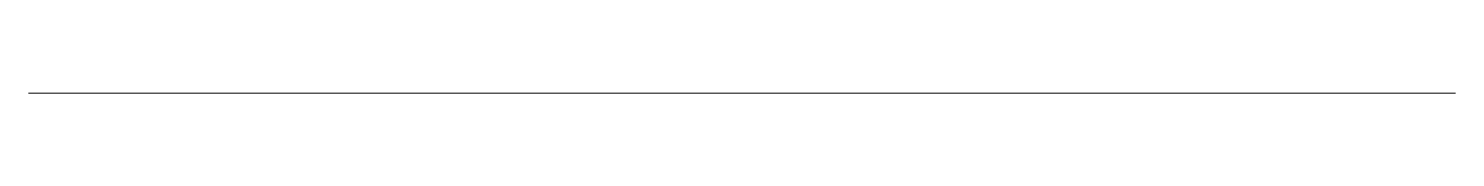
# Model space of a CAD drawing. Header units: millimetres. Extents: x -125 to 1688, y 0 to 610.
# Drawn here: x 1177.86 to 1187.86, y 0 to 0 of the extents above; entities that cross this region are included whole.
import ezdxf

# ---------------------------------------------------------------- set-up
doc = ezdxf.new("R2010")
doc.units = ezdxf.units.MM
doc.header["$MEASUREMENT"] = 0

msp = doc.modelspace()

# ---------------------------------------------------------------- linework, layer by layer
at = {"color": 4, "linetype": 'Continuous', "lineweight": 0}
for p, q in [((1187.864, 0, 659.861), (1177.864, 0, 659.861)), ((1177.864, 0, 419.861), (1187.764, 0, 419.861)), ((1187.864, 0, 659.861), (1177.864, 0, 659.861)), ((1177.864, 0, 419.861), (1187.764, 0, 419.861)), ((1187.764, 0, 419.861), (1187.78, 0, 419.861)), ((1187.764, 0, 419.861), (1187.864, 0, 419.861)), ((1187.78, 0, 419.861), (1187.864, 0, 419.861)), ((1187.864, 0, 419.961), (1187.864, 0, 659.861)), ((1187.864, 0, 419.861), (1187.864, 0, 419.961)), ((1187.864, 0, 419.961), (1187.864, 0, 659.861)), ((1187.864, 0, 419.761), (1187.864, 0, 419.861)), ((1187.864, 0, 419.861), (1187.864, 0, 419.961)), ((1187.864, 0, 419.761), (1187.864, 0, 419.861))]:
    msp.add_line(p, q, dxfattribs=at)
at = {"color": 6, "linetype": 'Continuous', "lineweight": 0}
for p, q in [((1177.864, 0, -5.139), (1177.864, 0, 994.861)), ((1177.864, 0, 994.861), (1177.864, 0, -5.139))]:
    msp.add_line(p, q, dxfattribs=at)
at = {"color": 3, "linetype": 'Continuous', "lineweight": 0}
msp.add_line((1187.864, 0, 310.861), (1187.864, 0, 419.761), dxfattribs=at)
msp.add_line((1187.864, 0, 310.861), (1187.864, 0, 419.761), dxfattribs=at)
at = {"color": 0, "linetype": 'Continuous', "lineweight": 0}
for p, q in [((1187.864, 0, 294.861), (1187.864, 0, 310.861)), ((1187.864, 0, 678.861), (1187.864, 0, 694.861)), ((1187.864, 0, 659.861), (1187.864, 0, 678.861)), ((1187.864, 0, 659.861), (1187.864, 0, 678.861)), ((1187.864, 0, 678.861), (1187.864, 0, 694.861)), ((1187.864, 0, 294.861), (1187.864, 0, 310.861))]:
    msp.add_line(p, q, dxfattribs=at)
at = {"color": 4, "linetype": 'Continuous', "lineweight": 0, "extrusion": (0, -1, 0)}
for start, end in [(90, 180), (90, 180), (180, 270)]:
    msp.add_arc((1187.864, 419.861), 0.1, start, end, dxfattribs=at)

doc.saveas('drawing.dxf')
